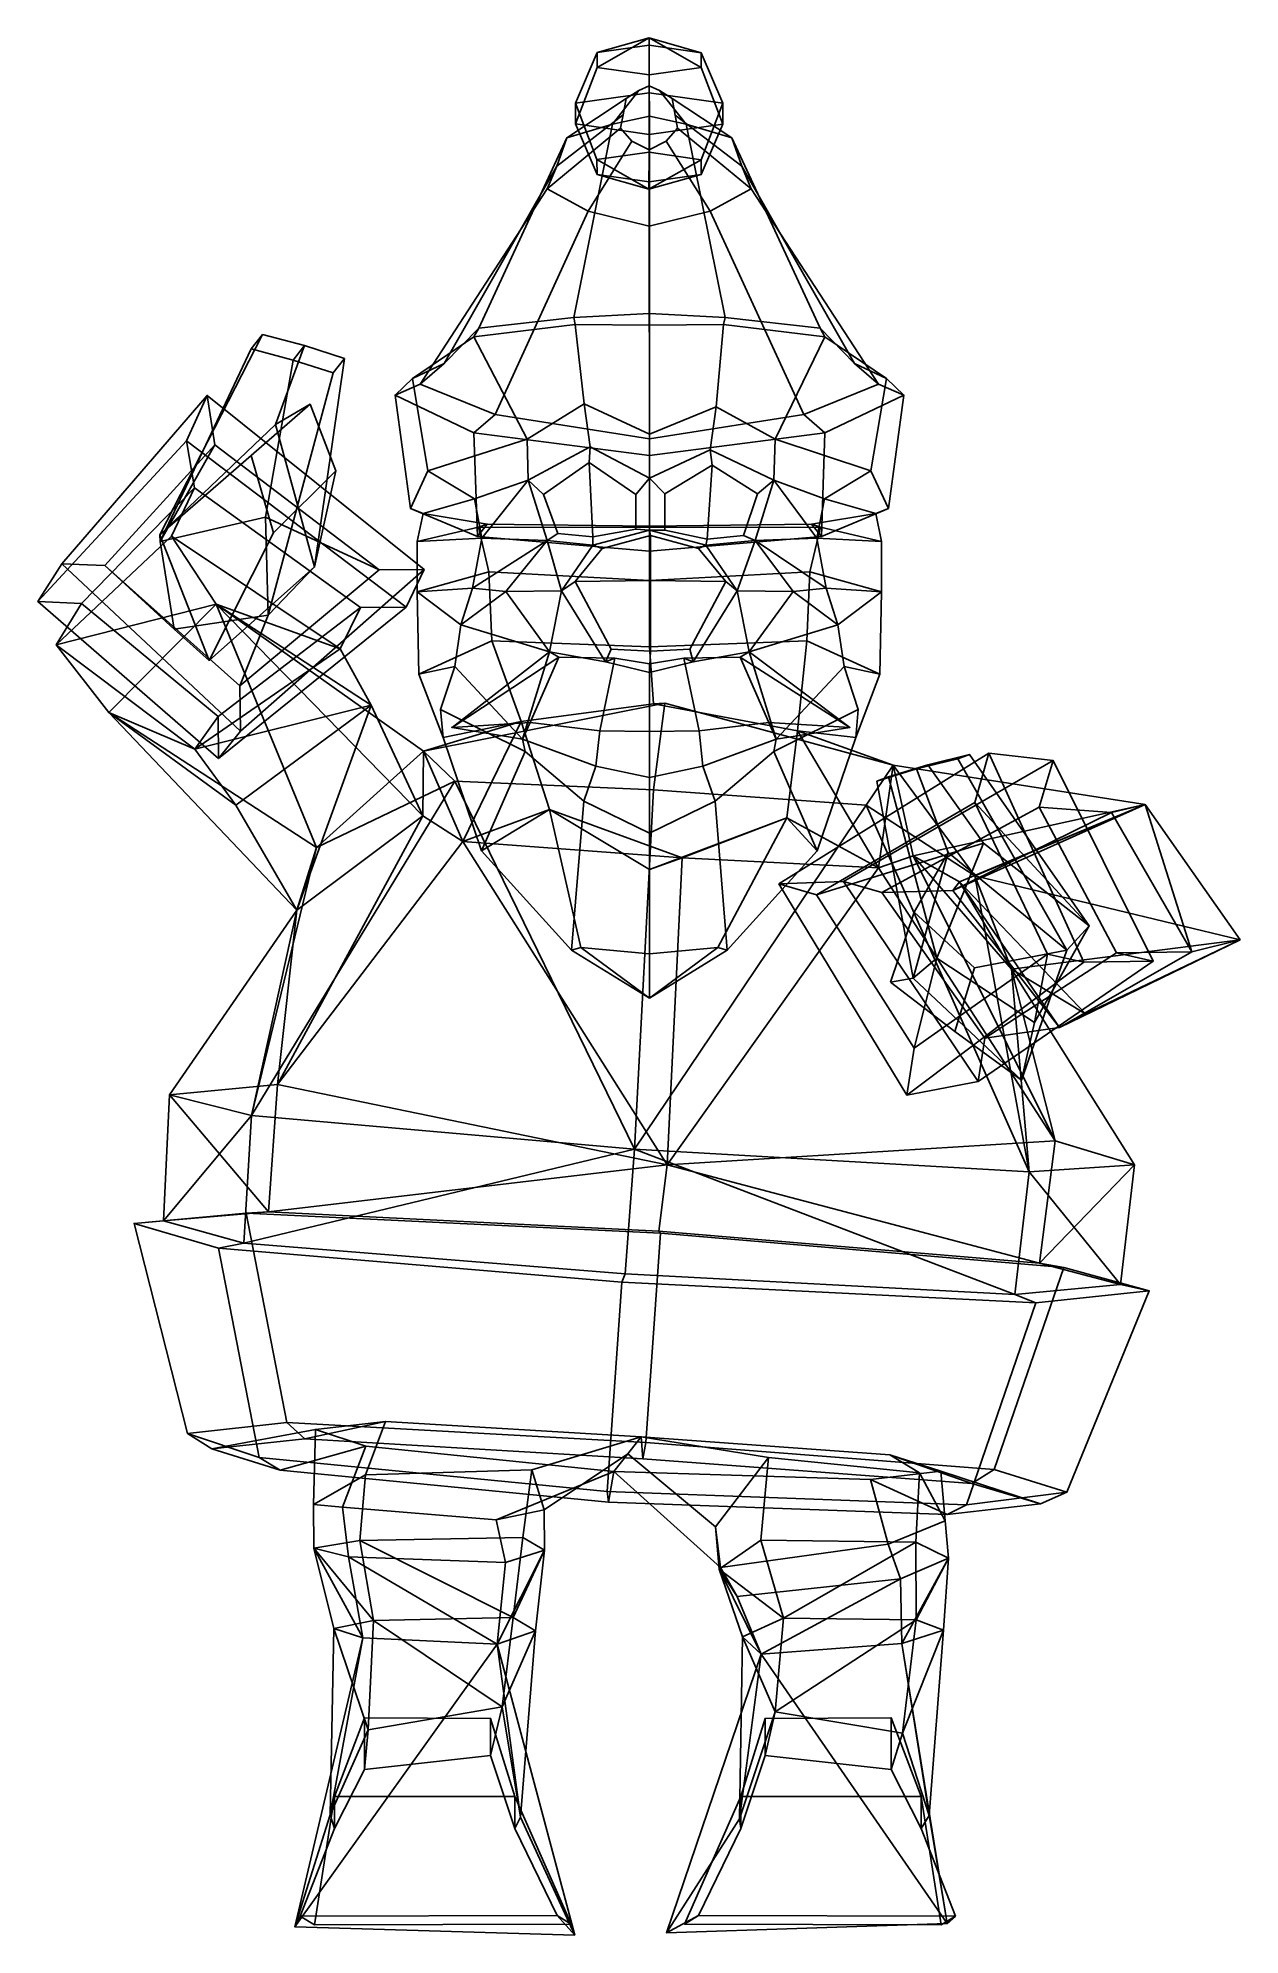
# Model space of a CAD drawing. Extents: x -156 to 158, y -156 to 341.
import ezdxf

# ---------------------------------------------------------------- set-up
doc = ezdxf.new("R2010")
doc.units = 0

msp = doc.modelspace()

# ---------------------------------------------------------------- linework, layer by layer
for p in [(-47.860676, 160.365143, 96.495125), (56.145893, 160.365143, 96.495125)]:
    msp.add_point(p)
for points in [[(-9.918152, 336.949158, -22.037312), (3.689423, 338.858826, -29.255663), (3.663188, 326.463806, -38.97863), (-15.58085, 323.763123, -28.770412)], [(-9.915563, 333.085388, -7.617522), (3.702435, 340.792175, -13.282482), (-9.918152, 336.949158, -22.037312)], [(3.702435, 340.792175, -13.282482), (3.689423, 338.858826, -29.255663), (-9.918152, 336.949158, -22.037312)], [(3.694601, 331.131287, -0.416025), (3.702435, 340.792175, -13.282482), (-9.915563, 333.085388, -7.617522)], [(17.29962, 336.904724, -22.054108), (22.910883, 323.700287, -28.794165), (3.663188, 326.463806, -38.97863), (3.689423, 338.858826, -29.255663)], [(3.702435, 340.792175, -13.282482), (17.29962, 336.904724, -22.054108), (3.689423, 338.858826, -29.255663)], [(3.694601, 331.131287, -0.416025), (17.302208, 333.040955, -7.634317), (3.702435, 340.792175, -13.282482)], [(17.302208, 333.040955, -7.634317), (17.29962, 336.904724, -22.054108), (3.702435, 340.792175, -13.282482)], [(-15.577188, 318.29892, -8.377671), (-9.915563, 333.085388, -7.617522), (-9.918152, 336.949158, -22.037312), (-15.58085, 323.763123, -28.770412)], [(3.670511, 315.53537, 1.806764), (3.694601, 331.131287, -0.416025), (-9.915563, 333.085388, -7.617522), (-15.577188, 318.29892, -8.377671)], [(3.670511, 315.53537, 1.806764), (22.914545, 318.236053, -8.401423), (17.302208, 333.040955, -7.634317), (3.694601, 331.131287, -0.416025)], [(22.914545, 318.236053, -8.401423), (22.910883, 323.700287, -28.794165), (17.29962, 336.904724, -22.054108), (17.302208, 333.040955, -7.634317)], [(3.675752, 328.239136, -7.126527), (0.978139, 327.024872, -7.458448), (-5.893474, 318.266296, 51.219952), (3.736062, 320.358612, 53.964451)], [(3.675752, 328.239136, -7.126527), (3.736062, 320.358612, 53.964451), (13.359529, 318.252838, 51.214859), (6.368975, 327.016052, -7.461774)], [(-2.366118, 324.942139, -8.027981), (-3.123881, 320.642426, -9.20479), (-20.518356, 307.271637, 36.821705), (-17.829023, 314.677887, 46.516022)], [(0.978139, 327.024872, -7.458448), (-2.366118, 324.942139, -8.027981), (-17.829023, 314.677887, 46.516022), (-5.893474, 318.266296, 51.219952)], [(-9.968477, 308.958221, -29.53746), (-15.58085, 323.763123, -28.770412), (3.663188, 326.463806, -38.97863), (3.639098, 310.86792, -36.75581)], [(-15.577188, 318.29892, -8.377671), (-15.58085, 323.763123, -28.770412), (-9.968477, 308.958221, -29.53746), (-9.965888, 305.094452, -15.11767)], [(17.249292, 308.913788, -29.554255), (3.639098, 310.86792, -36.75581), (3.663188, 326.463806, -38.97863), (22.910883, 323.700287, -28.794165)], [(6.368975, 327.016052, -7.461774), (13.359529, 318.252838, 51.214859), (25.284679, 314.647736, 46.50462), (9.705709, 324.922424, -8.03543)], [(9.705709, 324.922424, -8.03543), (25.284679, 314.647736, 46.50462), (27.952595, 307.237701, 36.808887), (10.447973, 320.620239, -9.213164)], [(22.914545, 318.236053, -8.401423), (17.251883, 305.050018, -15.134465), (17.249292, 308.913788, -29.554255), (22.910883, 323.700287, -28.794165)], [(-40.909683, 264.803253, 82.086647), (-16.049379, 267.628021, 94.745087), (-5.893474, 318.266296, 51.219952), (-17.829023, 314.677887, 46.516022)], [(-3.123881, 320.642426, -9.20479), (-3.816791, 317.174194, -10.154003), (-22.979349, 301.297607, 29.001936), (-20.518356, 307.271637, 36.821705)], [(3.738884, 268.643951, 102.110413), (3.736062, 320.358612, 53.964451), (-5.893474, 318.266296, 51.219952), (-16.049379, 267.628021, 94.745087)], [(3.670511, 315.53537, 1.806764), (-15.577188, 318.29892, -8.377671), (-9.965888, 305.094452, -15.11767), (3.644277, 303.14035, -7.916173)], [(3.670511, 315.53537, 1.806764), (3.644277, 303.14035, -7.916173), (17.251883, 305.050018, -15.134465), (22.914545, 318.236053, -8.401423)], [(3.738884, 268.643951, 102.110413), (23.527143, 267.628021, 94.745087), (13.359529, 318.252838, 51.214859), (3.736062, 320.358612, 53.964451)], [(10.447973, 320.620239, -9.213164), (27.952595, 307.237701, 36.808887), (30.396318, 301.260284, 28.98782), (11.128384, 317.14978, -10.163225)], [(48.387459, 264.803253, 82.086647), (25.284679, 314.647736, 46.50462), (13.359529, 318.252838, 51.214859), (23.527143, 267.628021, 94.745087)], [(-49.950214, 255.59906, 55.375454), (-40.909683, 264.803253, 82.086647), (-17.829023, 314.677887, 46.516022), (-20.518356, 307.271637, 36.821705)], [(-3.816791, 317.174194, -10.154003), (-0.82196, 313.777924, -11.084126), (-12.27014, 295.4487, 21.354467), (-22.979349, 301.297607, 29.001936)], [(-0.82196, 313.777924, -11.084126), (3.645569, 311.485901, -11.712281), (3.694348, 291.502228, 16.200111), (-12.27014, 295.4487, 21.354467)], [(8.12133, 313.763336, -11.089643), (19.670214, 295.426331, 21.346022), (3.694348, 291.502228, 16.200111), (3.645569, 311.485901, -11.712281)], [(11.128384, 317.14978, -10.163225), (30.396318, 301.260284, 28.98782), (19.670214, 295.426331, 21.346022), (8.12133, 313.763336, -11.089643)], [(57.42799, 255.59906, 55.375454), (27.952595, 307.237701, 36.808887), (25.284679, 314.647736, 46.50462), (48.387459, 264.803253, 82.086647)], [(3.631256, 301.207001, -23.889297), (-9.968477, 308.958221, -29.53746), (3.639098, 310.86792, -36.75581)], [(-9.965888, 305.094452, -15.11767), (-9.968477, 308.958221, -29.53746), (3.631256, 301.207001, -23.889297)], [(3.631256, 301.207001, -23.889297), (3.639098, 310.86792, -36.75581), (17.249292, 308.913788, -29.554255)], [(17.251883, 305.050018, -15.134465), (3.631256, 301.207001, -23.889297), (17.249292, 308.913788, -29.554255)], [(-56.220154, 250.177185, 32.811611), (-49.950214, 255.59906, 55.375454), (-20.518356, 307.271637, 36.821705), (-22.979349, 301.297607, 29.001936)], [(3.644277, 303.14035, -7.916173), (-9.965888, 305.094452, -15.11767), (3.631256, 301.207001, -23.889297)], [(3.644277, 303.14035, -7.916173), (3.631256, 301.207001, -23.889297), (17.251883, 305.050018, -15.134465)], [(63.697929, 250.177185, 32.811611), (30.396318, 301.260284, 28.98782), (27.952595, 307.237701, 36.808887), (57.42799, 255.59906, 55.375454)], [(-36.63224, 242.208405, 12.722825), (-56.220154, 250.177185, 32.811611), (-22.979349, 301.297607, 29.001936), (-12.27014, 295.4487, 21.354467)], [(44.110008, 242.208405, 12.722826), (19.670214, 295.426331, 21.346022), (30.396318, 301.260284, 28.98782), (63.697929, 250.177185, 32.811611)], [(3.738884, 235.910461, -5.742792), (-36.63224, 242.208405, 12.722825), (-12.27014, 295.4487, 21.354467), (3.694348, 291.502228, 16.200111)], [(3.738884, 235.910461, -5.742792), (3.694348, 291.502228, 16.200111), (19.670214, 295.426331, 21.346022), (44.110008, 242.208405, 12.722826)], [(3.738884, 265.653229, 105.996429), (3.738884, 268.643951, 102.110413), (-16.049379, 267.628021, 94.745087), (-15.660714, 265.833313, 99.837967)], [(3.738884, 265.653229, 105.996429), (23.138479, 265.833313, 99.837967), (23.527143, 267.628021, 94.745087), (3.738884, 268.643951, 102.110413)], [(-97.430176, 263.170166, 226.661865), (-100.389748, 259.426697, 214.633148), (-124.225304, 209.019623, 195.153961), (-124.323753, 210.736938, 232.827728)], [(-86.45665, 260.331757, 225.759033), (-97.430176, 263.170166, 226.661865), (-124.323753, 210.736938, 232.827728), (-94.074669, 239.668213, 233.646103)], [(-86.45665, 260.331757, 225.759033), (-89.450729, 256.470093, 213.755981), (-100.389748, 259.426697, 214.633148), (-97.430176, 263.170166, 226.661865)], [(-42.152035, 262.561523, 86.926041), (-40.909683, 264.803253, 82.086647), (-49.950214, 255.59906, 55.375454), (-58.248894, 251.690308, 57.15406)], [(-15.660714, 265.833313, 99.837967), (-16.049379, 267.628021, 94.745087), (-40.909683, 264.803253, 82.086647), (-42.152035, 262.561523, 86.926041)], [(-13.303888, 245.036011, 105.993355), (-15.660714, 265.833313, 99.837967), (-42.152035, 262.561523, 86.926041), (-28.244623, 235.798859, 95.688095)], [(3.738883, 237.132874, 110.968666), (3.738884, 265.653229, 105.996429), (-15.660714, 265.833313, 99.837967), (-13.303888, 245.036011, 105.993355)], [(3.738883, 237.132874, 110.968666), (21.185379, 244.241577, 106.137733), (23.138479, 265.833313, 99.837967), (3.738884, 265.653229, 105.996429)], [(21.185379, 244.241577, 106.137733), (36.594429, 235.798859, 95.688103), (49.62981, 262.561523, 86.926041), (23.138479, 265.833313, 99.837967)], [(23.138479, 265.833313, 99.837967), (49.62981, 262.561523, 86.926041), (48.387459, 264.803253, 82.086647), (23.527143, 267.628021, 94.745087)], [(49.62981, 262.561523, 86.926041), (65.726662, 251.690308, 57.15406), (57.42799, 255.59906, 55.375454), (48.387459, 264.803253, 82.086647)], [(-89.450729, 256.470093, 213.755981), (-96.648521, 215.355011, 188.320618), (-124.225304, 209.019623, 195.153961), (-100.389748, 259.426697, 214.633148)], [(-76.032814, 256.91507, 225.201706), (-86.45665, 260.331757, 225.759033), (-94.074669, 239.668213, 233.646103), (-83.857674, 202.34845, 228.584595)], [(-76.032814, 256.91507, 225.201706), (-79.004234, 253.14978, 213.140091), (-89.450729, 256.470093, 213.755981), (-86.45665, 260.331757, 225.759033)], [(-28.244623, 235.798859, 95.688095), (-42.152035, 262.561523, 86.926041), (-58.248894, 251.690308, 57.15406), (-54.201832, 227.540619, 77.814453)], [(36.594429, 235.798859, 95.688103), (61.679604, 227.540619, 77.814453), (65.726662, 251.690308, 57.15406), (49.62981, 262.561523, 86.926041)], [(-79.004234, 253.14978, 213.140091), (-95.990616, 189.74884, 197.047379), (-96.648521, 215.355011, 188.320618), (-89.450729, 256.470093, 213.755981)], [(-76.032814, 256.91507, 225.201706), (-83.857674, 202.34845, 228.584595), (-95.990616, 189.74884, 197.047379), (-79.004234, 253.14978, 213.140091)], [(-58.248894, 251.690308, 57.15406), (-49.950214, 255.59906, 55.375454), (-56.220154, 250.177185, 32.811611), (-62.774582, 247.304596, 31.64838)], [(65.726662, 251.690308, 57.15406), (70.252357, 247.304596, 31.64838), (63.697929, 250.177185, 32.811611), (57.42799, 255.59906, 55.375454)], [(-54.201832, 227.540619, 77.814453), (-58.248894, 251.690308, 57.15406), (-62.774582, 247.304596, 31.64838), (-58.775249, 217.683228, 41.266933)], [(-62.774582, 247.304596, 31.64838), (-56.220154, 250.177185, 32.811611), (-36.63224, 242.208405, 12.722825), (-42.160957, 237.459106, 9.714837)], [(70.252357, 247.304596, 31.64838), (49.638729, 237.459106, 9.714837), (44.110008, 242.208405, 12.722826), (63.697929, 250.177185, 32.811611)], [(61.679604, 227.540619, 77.814453), (66.253021, 217.683228, 41.266933), (70.252357, 247.304596, 31.64838), (65.726662, 251.690308, 57.15406)], [(-149.980331, 203.143616, 208.46875), (-111.970436, 247.234131, 186.659943), (-117.314079, 235.364075, 156.994949), (-156.202332, 193.289307, 177.465607)], [(-149.980331, 203.143616, 208.46875), (-138.749786, 202.694916, 206.618896), (-109.919022, 234.324402, 190.457535), (-111.970436, 247.234131, 186.659943)], [(-85.032875, 244.922607, 287.419769), (-94.074669, 239.668213, 233.646103), (-124.323753, 210.736938, 232.827728), (-100.408195, 231.511963, 294.205505)], [(-59.869556, 191.830261, 160.827591), (-117.314079, 235.364075, 156.994949), (-111.970436, 247.234131, 186.659943), (-55.196182, 201.708008, 192.098206)], [(-55.196182, 201.708008, 192.098206), (-111.970436, 247.234131, 186.659943), (-109.919022, 234.324402, 190.457535), (-66.943611, 201.607361, 194.216965)], [(-78.307236, 227.531372, 292.567261), (-85.032875, 244.922607, 287.419769), (-100.408195, 231.511963, 294.205505), (-94.630775, 211.284607, 288.458282)], [(-78.307236, 227.531372, 292.567261), (-83.857674, 202.34845, 228.584595), (-94.074669, 239.668213, 233.646103), (-85.032875, 244.922607, 287.419769)], [(-58.775249, 217.683228, 41.266933), (-62.774582, 247.304596, 31.64838), (-42.160957, 237.459106, 9.714837), (-41.265633, 210.312958, 16.025953)], [(-13.303888, 245.036011, 105.993355), (-28.244623, 235.798859, 95.688095), (-27.951914, 225.057556, 94.877663), (-11.735197, 233.792145, 106.658783)], [(3.738883, 237.132874, 110.968666), (-13.303888, 245.036011, 105.993355), (-11.735197, 233.792145, 106.658783), (3.738883, 225.558319, 108.95771)], [(3.738883, 237.132874, 110.968666), (3.738883, 225.558319, 108.95771), (19.616686, 232.987305, 106.68766), (21.185379, 244.241577, 106.137733)], [(21.185379, 244.241577, 106.137733), (19.616686, 232.987305, 106.68766), (36.301716, 225.057556, 94.877663), (36.594429, 235.798859, 95.688103)], [(66.253021, 217.683228, 41.266933), (48.743401, 210.312927, 16.025953), (49.638729, 237.459106, 9.714837), (70.252357, 247.304596, 31.64838)], [(-42.160957, 237.459106, 9.714837), (-36.63224, 242.208405, 12.722825), (3.738884, 235.910461, -5.742792), (3.738884, 231.539124, -9.574923)], [(49.638729, 237.459106, 9.714837), (3.738884, 231.539124, -9.574923), (3.738884, 235.910461, -5.742792), (44.110008, 242.208405, 12.722826)], [(-156.202332, 193.289307, 177.465607), (-117.314079, 235.364075, 156.994949), (-115.276253, 223.04126, 160.605728), (-144.801102, 192.795074, 175.600143)], [(-120.600906, 186.089844, 202.326111), (-124.225304, 209.019623, 195.153961), (-109.919022, 234.324402, 190.457535), (-138.749786, 202.694916, 206.618896)], [(-96.648521, 215.355011, 188.320618), (-66.943611, 201.607361, 194.216965), (-109.919022, 234.324402, 190.457535), (-124.225304, 209.019623, 195.153961)], [(-59.869556, 191.830261, 160.827591), (-71.821732, 191.689758, 162.99559), (-115.276253, 223.04126, 160.605728), (-117.314079, 235.364075, 156.994949)], [(-42.036293, 220.184937, 78.357887), (-27.951914, 225.057556, 94.877663), (-28.244623, 235.798859, 95.688095), (-54.201832, 227.540619, 77.814453)], [(-41.265633, 210.312958, 16.025953), (-42.160957, 237.459106, 9.714837), (3.738884, 231.539124, -9.574923), (3.738884, 206.496765, -3.372415)], [(-11.994045, 229.697693, 104.469688), (-11.735197, 233.792145, 106.658783), (-27.951914, 225.057556, 94.877663), (-23.931177, 221.328979, 94.654114)], [(-11.994045, 229.697693, 104.469688), (0.153829, 221.325775, 106.095718), (3.738883, 225.558319, 108.95771), (-11.735197, 233.792145, 106.658783)], [(48.743401, 210.312927, 16.025953), (3.738884, 206.496765, -3.372415), (3.738884, 231.539124, -9.574923), (49.638729, 237.459106, 9.714837)], [(49.514057, 220.184937, 78.357887), (61.679604, 227.540619, 77.814453), (36.594429, 235.798859, 95.688103), (36.301716, 225.057556, 94.877663)], [(-94.630775, 211.284607, 288.458282), (-100.408195, 231.511963, 294.205505), (-124.323753, 210.736938, 232.827728), (-111.408875, 177.90448, 241.470779)], [(-11.094688, 210.204559, 102.64016), (-11.994045, 229.697693, 104.469688), (-23.931177, 221.328979, 94.654114), (-20.184175, 211.139099, 97.547935)], [(0.153829, 221.325775, 106.095718), (-11.994045, 229.697693, 104.469688), (-11.094688, 210.204559, 102.64016), (0.153829, 212.208496, 106.939919)], [(20.123558, 229.002502, 104.268639), (19.616686, 232.987305, 106.68766), (3.738883, 225.558319, 108.95771), (7.777076, 221.445038, 106.276031)], [(7.777076, 221.445038, 106.276031), (7.777076, 211.94043, 107.318275), (18.806543, 209.592163, 102.009949), (20.123558, 229.002502, 104.268639)], [(18.806543, 209.592163, 102.009949), (28.368868, 210.588196, 95.723228), (32.042904, 221.448425, 92.15062), (20.123558, 229.002502, 104.268639)], [(20.123558, 229.002502, 104.268639), (32.042904, 221.448425, 92.15062), (36.301716, 225.057556, 94.877663), (19.616686, 232.987305, 106.68766)], [(-78.307236, 227.531372, 292.567261), (-94.630775, 211.284607, 288.458282), (-111.408875, 177.90448, 241.470779), (-83.857674, 202.34845, 228.584595)], [(-54.201832, 227.540619, 77.814453), (-58.775249, 217.683228, 41.266933), (-55.469707, 216.348694, 41.578911), (-42.036293, 220.184937, 78.357887)], [(-40.063538, 209.859009, 78.655991), (-27.951914, 225.057556, 94.877663), (-42.036293, 220.184937, 78.357887)], [(-23.021646, 209.298401, 98.549278), (-27.951914, 225.057556, 94.877663), (-40.063538, 209.859009, 78.655991)], [(-20.184175, 211.139099, 97.547935), (-23.931177, 221.328979, 94.654114), (-27.951914, 225.057556, 94.877663), (-23.021646, 209.298401, 98.549278)], [(0.153829, 212.208496, 106.939919), (3.738883, 211.96109, 110.144325), (3.738883, 225.558319, 108.95771), (0.153829, 221.325775, 106.095718)], [(7.777076, 211.94043, 107.318275), (7.777076, 221.445038, 106.276031), (3.738883, 225.558319, 108.95771), (3.738883, 211.96109, 110.144325)], [(28.368868, 210.588196, 95.723228), (31.371452, 209.298401, 98.549278), (36.301716, 225.057556, 94.877663), (32.042904, 221.448425, 92.15062)], [(31.371452, 209.298401, 98.549278), (47.541306, 209.859009, 78.655991), (36.301716, 225.057556, 94.877663)], [(47.541306, 209.859009, 78.655991), (49.514057, 220.184937, 78.357887), (36.301716, 225.057556, 94.877663)], [(61.679604, 227.540619, 77.814453), (49.514057, 220.184937, 78.357887), (62.947479, 216.348694, 41.578911), (66.253021, 217.683228, 41.266933)], [(-144.801102, 192.795074, 175.600143), (-115.276253, 223.04126, 160.605728), (-121.262016, 210.434387, 127.251823), (-151.400574, 181.998413, 141.771622)], [(-121.262016, 210.434387, 127.251823), (-115.276253, 223.04126, 160.605728), (-71.821732, 191.689758, 162.99559), (-77.141724, 180.873718, 128.946075)], [(-42.036293, 220.184937, 78.357887), (-55.469707, 216.348694, 41.578911), (-56.974113, 209.042908, 42.462151), (-40.063538, 209.859009, 78.655991)], [(49.514057, 220.184937, 78.357887), (47.541306, 209.859009, 78.655991), (64.451881, 209.042908, 42.462151), (62.947479, 216.348694, 41.578911)], [(-95.990616, 189.74884, 197.047379), (-103.358955, 171.234131, 211.432922), (-66.943611, 201.607361, 194.216965), (-96.648521, 215.355011, 188.320618)], [(-58.775249, 217.683228, 41.266933), (-41.265633, 210.312958, 16.025953), (-38.679501, 213.574707, 15.364482), (-55.469707, 216.348694, 41.578911)], [(-56.974113, 209.042908, 42.462151), (-55.469707, 216.348694, 41.578911), (-38.679501, 213.574707, 15.364482), (-40.991863, 212.72229, 12.67251)], [(-41.265633, 210.312958, 16.025953), (3.738884, 206.496765, -3.372415), (3.738885, 213.033264, -1.753984), (-38.679501, 213.574707, 15.364482)], [(-40.991863, 212.72229, 12.67251), (-38.679501, 213.574707, 15.364482), (3.738885, 213.033264, -1.753984), (3.738886, 212.648071, -2.405132)], [(48.743401, 210.312927, 16.025953), (46.157276, 213.574707, 15.364482), (3.738885, 213.033264, -1.753984), (3.738884, 206.496765, -3.372415)], [(48.469631, 212.72229, 12.67251), (3.738886, 212.648071, -2.405132), (3.738885, 213.033264, -1.753984), (46.157276, 213.574707, 15.364482)], [(66.253021, 217.683228, 41.266933), (62.947479, 216.348694, 41.578911), (46.157276, 213.574707, 15.364482), (48.743401, 210.312927, 16.025953)], [(64.451881, 209.042908, 42.462151), (48.469631, 212.72229, 12.67251), (46.157276, 213.574707, 15.364482), (62.947479, 216.348694, 41.578911)], [(-151.400574, 181.998413, 141.771622), (-121.262016, 210.434387, 127.251823), (-109.601898, 192.601807, 78.229439)], [(-111.408875, 177.90448, 241.470779), (-124.323753, 210.736938, 232.827728), (-124.225304, 209.019623, 195.153961), (-120.600906, 186.089844, 202.326111)], [(-77.141724, 180.873718, 128.946075), (-109.601898, 192.601807, 78.229439), (-121.262016, 210.434387, 127.251823)], [(-56.995895, 195.848938, 44.641083), (-56.974113, 209.042908, 42.462151), (-40.991863, 212.72229, 12.67251), (-38.247086, 201.025208, 11.188781)], [(-40.063538, 209.859009, 78.655991), (-56.974113, 209.042908, 42.462151), (-56.995895, 195.848938, 44.641083), (-42.505306, 196.759888, 78.504814)], [(-42.505306, 196.759888, 78.504814), (-23.021646, 209.298401, 98.549278), (-40.063538, 209.859009, 78.655991)], [(-33.85133, 195.943115, 101.72583), (-23.021646, 209.298401, 98.549278), (-42.505306, 196.759888, 78.504814)], [(-38.247086, 201.025208, 11.188781), (-40.991863, 212.72229, 12.67251), (3.738886, 212.648071, -2.405132), (3.738891, 198.771912, -0.945824)], [(-33.85133, 195.943115, 101.72583), (-19.219572, 196.096497, 104.760262), (-23.021646, 209.298401, 98.549278)], [(-11.094688, 210.204559, 102.64016), (-20.184175, 211.139099, 97.547935), (-23.021646, 209.298401, 98.549278), (-11.061796, 208.017517, 104.835991)], [(-19.219572, 196.096497, 104.760262), (-11.061796, 208.017517, 104.835991), (-23.021646, 209.298401, 98.549278)], [(3.997266, 198.757813, 128.666168), (3.997266, 210.574738, 124.536148), (-8.625608, 207.140503, 121.01963), (-15.701937, 198.576141, 122.216965)], [(-11.094688, 210.204559, 102.64016), (-11.061796, 208.017517, 104.835991), (3.738883, 211.96109, 110.144325), (0.153829, 212.208496, 106.939919)], [(3.997266, 210.574738, 124.536148), (3.738883, 211.96109, 110.144325), (-11.061796, 208.017517, 104.835991), (-8.625608, 207.140503, 121.01963)], [(3.997266, 210.574738, 124.536148), (16.620138, 207.140503, 121.01963), (18.539562, 208.017517, 104.835991), (3.738883, 211.96109, 110.144325)], [(18.806543, 209.592163, 102.009949), (7.777076, 211.94043, 107.318275), (3.738883, 211.96109, 110.144325), (18.539562, 208.017517, 104.835991)], [(45.724857, 201.025208, 11.188781), (3.738891, 198.771912, -0.945824), (3.738886, 212.648071, -2.405132), (48.469631, 212.72229, 12.67251)], [(3.997266, 198.757813, 128.666168), (23.696466, 198.576141, 122.216965), (16.620138, 207.140503, 121.01963), (3.997266, 210.574738, 124.536148)], [(18.806543, 209.592163, 102.009949), (18.539562, 208.017517, 104.835991), (31.371452, 209.298401, 98.549278), (28.368868, 210.588196, 95.723228)], [(26.69734, 196.096497, 104.760262), (31.371452, 209.298401, 98.549278), (18.539562, 208.017517, 104.835991)], [(41.329102, 195.943115, 101.72583), (31.371452, 209.298401, 98.549278), (26.69734, 196.096497, 104.760262)], [(49.983082, 196.759888, 78.504814), (47.541306, 209.859009, 78.655991), (31.371452, 209.298401, 98.549278)], [(41.329102, 195.943115, 101.72583), (49.983082, 196.759888, 78.504814), (31.371452, 209.298401, 98.549278)], [(64.473671, 195.848938, 44.641083), (45.724857, 201.025208, 11.188781), (48.469631, 212.72229, 12.67251), (64.451881, 209.042908, 42.462151)], [(47.541306, 209.859009, 78.655991), (49.983082, 196.759888, 78.504814), (64.473671, 195.848938, 44.641083), (64.451881, 209.042908, 42.462151)], [(-15.701937, 198.576141, 122.216965), (-8.625608, 207.140503, 121.01963), (-11.061796, 208.017517, 104.835991), (-19.219572, 196.096497, 104.760262)], [(23.696466, 198.576141, 122.216965), (26.69734, 196.096497, 104.760262), (18.539562, 208.017517, 104.835991), (16.620138, 207.140503, 121.01963)], [(-108.975006, 152.19751, 182.325531), (-103.226379, 159.343231, 215.242813), (-149.980331, 203.143616, 208.46875), (-156.202332, 193.289307, 177.465607)], [(-103.226379, 159.343231, 215.242813), (-103.358955, 171.234131, 211.432922), (-138.749786, 202.694916, 206.618896), (-149.980331, 203.143616, 208.46875)], [(-95.990616, 189.74884, 197.047379), (-120.600906, 186.089844, 202.326111), (-138.749786, 202.694916, 206.618896), (-103.358955, 171.234131, 211.432922)], [(-83.857674, 202.34845, 228.584595), (-111.408875, 177.90448, 241.470779), (-120.600906, 186.089844, 202.326111), (-95.990616, 189.74884, 197.047379)], [(-108.975006, 152.19751, 182.325531), (-59.869556, 191.830261, 160.827591), (-55.196182, 201.708008, 192.098206), (-103.226379, 159.343231, 215.242813)], [(-103.226379, 159.343231, 215.242813), (-55.196182, 201.708008, 192.098206), (-66.943611, 201.607361, 194.216965), (-103.358955, 171.234131, 211.432922)], [(-56.55954, 174.294678, 46.003769), (-56.995895, 195.848938, 44.641083), (-38.247086, 201.025208, 11.188781), (-37.454369, 183.037537, 14.099627)], [(-37.454369, 183.037537, 14.099627), (-38.247086, 201.025208, 11.188781), (3.738891, 198.771912, -0.945824), (3.73889, 181.411835, 3.485335)], [(3.997266, 180.306702, 122.611298), (3.997266, 198.757813, 128.666168), (-15.701937, 198.576141, 122.216965), (-6.277609, 180.828156, 117.381271)], [(44.93214, 183.037537, 14.099627), (3.73889, 181.411835, 3.485335), (3.738891, 198.771912, -0.945824), (45.724857, 201.025208, 11.188781)], [(3.997266, 180.306702, 122.611298), (14.272141, 180.828156, 117.381271), (23.696466, 198.576141, 122.216965), (3.997266, 198.757813, 128.666168)], [(64.037315, 174.294678, 46.003769), (44.93214, 183.037537, 14.099627), (45.724857, 201.025208, 11.188781), (64.473671, 195.848938, 44.641083)], [(-42.505306, 196.759888, 78.504814), (-56.995895, 195.848938, 44.641083), (-45.571381, 187.236511, 77.948036)], [(-47.177124, 176.30658, 78.12674), (-45.571381, 187.236511, 77.948036), (-56.995895, 195.848938, 44.641083), (-56.55954, 174.294678, 46.003769)], [(-45.571381, 187.236511, 77.948036), (-33.85133, 195.943115, 101.72583), (-42.505306, 196.759888, 78.504814)], [(-22.354712, 180.129791, 98.608398), (-33.85133, 195.943115, 101.72583), (-45.571381, 187.236511, 77.948036)], [(-22.354712, 180.129791, 98.608398), (-19.219572, 196.096497, 104.760262), (-33.85133, 195.943115, 101.72583)], [(-7.727577, 177.509399, 104.511536), (-19.219572, 196.096497, 104.760262), (-22.354712, 180.129791, 98.608398)], [(-6.277609, 180.828156, 117.381271), (-15.701937, 198.576141, 122.216965), (-19.219572, 196.096497, 104.760262), (-7.727577, 177.509399, 104.511536)], [(14.272141, 180.828156, 117.381271), (15.205344, 177.509399, 104.511536), (26.69734, 196.096497, 104.760262), (23.696466, 198.576141, 122.216965)], [(15.205344, 177.509399, 104.511536), (29.832479, 180.129791, 98.608398), (26.69734, 196.096497, 104.760262)], [(29.832479, 180.129791, 98.608398), (41.329102, 195.943115, 101.72583), (26.69734, 196.096497, 104.760262)], [(29.832479, 180.129791, 98.608398), (53.049156, 187.236511, 77.948036), (41.329102, 195.943115, 101.72583)], [(53.049156, 187.236511, 77.948036), (49.983082, 196.759888, 78.504814), (41.329102, 195.943115, 101.72583)], [(49.983082, 196.759888, 78.504814), (53.049156, 187.236511, 77.948036), (64.473671, 195.848938, 44.641083)], [(54.6549, 176.30658, 78.12674), (64.037315, 174.294678, 46.003769), (64.473671, 195.848938, 44.641083), (53.049156, 187.236511, 77.948036)], [(-108.975006, 152.19751, 182.325531), (-156.202332, 193.289307, 177.465607), (-144.801102, 192.795074, 175.600143), (-109.083427, 163.206238, 178.795761)], [(-115.161644, 154.682343, 144.141953), (-109.083427, 163.206238, 178.795761), (-144.801102, 192.795074, 175.600143), (-151.400574, 181.998413, 141.771622)], [(-151.400574, 181.998413, 141.771622), (-109.601898, 192.601807, 78.229439), (-137.677917, 164.262421, 89.126091)], [(-83.329132, 128.900238, -21.521557), (-137.677917, 164.262421, 89.126091), (-109.601898, 192.601807, 78.229439)], [(-77.141724, 180.873718, 128.946075), (-71.821732, 191.689758, 162.99559), (-109.083427, 163.206238, 178.795761), (-115.161644, 154.682343, 144.141953)], [(-55.53323, 137.250427, 42.29126), (-55.375324, 154.099548, -1.319043), (-109.601898, 192.601807, 78.229439)], [(-55.53323, 137.250427, 42.29126), (-109.601898, 192.601807, 78.229439), (-69.077339, 166.184662, 89.598122)], [(-83.329132, 128.900238, -21.521557), (-109.601898, 192.601807, 78.229439), (-55.375324, 154.099548, -1.319043)], [(-77.141724, 180.873718, 128.946075), (-69.077339, 166.184662, 89.598122), (-109.601898, 192.601807, 78.229439)], [(-108.975006, 152.19751, 182.325531), (-109.083427, 163.206238, 178.795761), (-71.821732, 191.689758, 162.99559), (-59.869556, 191.830261, 160.827591)], [(-47.177124, 176.30658, 78.12674), (-29.462721, 157.303833, 104.917747), (-22.354712, 180.129791, 98.608398), (-45.571381, 187.236511, 77.948036)], [(54.6549, 176.30658, 78.12674), (53.049156, 187.236511, 77.948036), (29.832479, 180.129791, 98.608398), (36.940487, 157.303833, 104.917747)], [(-115.161644, 154.682343, 144.141953), (-151.400574, 181.998413, 141.771622), (-137.677917, 164.262421, 89.126091)], [(-115.161644, 154.682343, 144.141953), (-69.077339, 166.184662, 89.598122), (-77.141724, 180.873718, 128.946075)], [(-50.230999, 157.683044, 50.112881), (-56.55954, 174.294678, 46.003769), (-37.454369, 183.037537, 14.099627), (-29.817278, 161.8638, 31.959217)], [(-19.988522, 178.709167, 112.608627), (-22.354712, 180.129791, 98.608398), (-47.860676, 160.365143, 96.495125)], [(-47.860676, 160.365143, 96.495125), (-22.354712, 180.129791, 98.608398), (-29.462721, 157.303833, 104.917747)], [(-29.817278, 161.8638, 31.959217), (-37.454369, 183.037537, 14.099627), (3.73889, 181.411835, 3.485335), (4.824967, 166.551025, 8.319009)], [(-19.988522, 178.709167, 112.608627), (-5.291151, 178.446899, 112.725739), (-7.727577, 177.509399, 104.511536), (-22.354712, 180.129791, 98.608398)], [(3.997266, 180.306702, 122.611298), (-6.277609, 180.828156, 117.381271), (-7.727577, 177.509399, 104.511536), (3.738883, 174.722046, 110.43103)], [(3.997266, 180.306702, 122.611298), (3.738883, 174.722046, 110.43103), (15.205344, 177.509399, 104.511536), (14.272141, 180.828156, 117.381271)], [(42.52018, 159.473236, 31.00807), (4.824967, 166.551025, 8.319009), (3.73889, 181.411835, 3.485335), (44.93214, 183.037537, 14.099627)], [(27.46629, 178.709167, 112.608627), (29.832479, 180.129791, 98.608398), (15.205344, 177.509399, 104.511536), (12.768919, 178.446899, 112.725739)], [(27.46629, 178.709167, 112.608627), (56.145893, 160.365143, 96.495125), (29.832479, 180.129791, 98.608398)], [(56.145893, 160.365143, 96.495125), (36.940487, 157.303833, 104.917747), (29.832479, 180.129791, 98.608398)], [(57.708771, 157.683044, 50.112881), (42.52018, 159.473236, 31.00807), (44.93214, 183.037537, 14.099627), (64.037315, 174.294678, 46.003769)], [(-50.230999, 157.683044, 50.112881), (-50.900349, 165.048523, 81.29702), (-47.177124, 176.30658, 78.12674), (-56.55954, 174.294678, 46.003769)], [(-47.177124, 176.30658, 78.12674), (-50.900349, 165.048523, 81.29702), (-28.779551, 154.082092, 95.906563), (-29.462721, 157.303833, 104.917747)], [(-27.465723, 161.660431, 115.00264), (-19.988522, 178.709167, 112.608627), (-47.860676, 160.365143, 96.495125)], [(-5.291151, 178.446899, 112.725739), (-19.988522, 178.709167, 112.608627), (-27.465723, 161.660431, 115.00264), (-9.252104, 159.469116, 123.670204)], [(-9.252104, 159.469116, 123.670204), (3.738883, 159.265625, 124.353912), (3.738883, 177.032837, 115.474304), (-5.291151, 178.446899, 112.725739)], [(3.738883, 177.032837, 115.474304), (3.738883, 174.722046, 110.43103), (-7.727577, 177.509399, 104.511536), (-5.291151, 178.446899, 112.725739)], [(16.72987, 159.469116, 123.670204), (12.768919, 178.446899, 112.725739), (3.738883, 177.032837, 115.474304), (3.738883, 159.265625, 124.353912)], [(3.738883, 177.032837, 115.474304), (12.768919, 178.446899, 112.725739), (15.205344, 177.509399, 104.511536), (3.738883, 174.722046, 110.43103)], [(12.768919, 178.446899, 112.725739), (16.72987, 159.469116, 123.670204), (34.943493, 161.660431, 115.00264), (27.46629, 178.709167, 112.608627)], [(34.943493, 161.660431, 115.00264), (56.145893, 160.365143, 96.495125), (27.46629, 178.709167, 112.608627)], [(54.6549, 176.30658, 78.12674), (36.940487, 157.303833, 104.917747), (36.257317, 154.082092, 95.906563), (58.378128, 165.048523, 81.29702)], [(57.708771, 157.683044, 50.112881), (64.037315, 174.294678, 46.003769), (54.6549, 176.30658, 78.12674), (58.378128, 165.048523, 81.29702)], [(-88.484245, 112.525482, 20.066135), (-137.677917, 164.262421, 89.126091), (-83.329132, 128.900238, -21.521557)], [(-104.419289, 139.98233, 99.502686), (-137.677917, 164.262421, 89.126091), (-88.484245, 112.525482, 20.066135)], [(-115.161644, 154.682343, 144.141953), (-137.677917, 164.262421, 89.126091), (-104.419289, 139.98233, 99.502686)], [(-115.161644, 154.682343, 144.141953), (-104.419289, 139.98233, 99.502686), (-69.077339, 166.184662, 89.598122)], [(-104.419289, 139.98233, 99.502686), (-88.484245, 112.525482, 20.066135), (-69.077339, 166.184662, 89.598122)], [(-88.484245, 112.525482, 20.066135), (-55.53323, 137.250427, 42.29126), (-69.077339, 166.184662, 89.598122)], [(7.759635, 166.697144, 4.504097), (4.799274, 143.980835, -46.474293), (-47.192928, 146.307434, -35.219997), (-55.375324, 154.099548, -1.319043)], [(7.759635, 166.697144, 4.504097), (-55.375324, 154.099548, -1.319043), (-29.817278, 161.8638, 31.959217), (4.824967, 166.551025, 8.319009)], [(-28.779551, 154.082092, 95.906563), (-50.900349, 165.048523, 81.29702), (-50.230999, 157.683044, 50.112881), (-40.152935, 128.035583, 66.107307)], [(7.759635, 166.697144, 4.504097), (67.511238, 150.484741, -3.236143), (60.481342, 139.994263, -38.338936), (4.799274, 143.980835, -46.474293)], [(4.824967, 166.551025, 8.319009), (42.52018, 159.473236, 31.00807), (67.511238, 150.484741, -3.236143), (7.759635, 166.697144, 4.504097)], [(36.257317, 154.082092, 95.906563), (47.630699, 128.035583, 66.107307), (57.708771, 157.683044, 50.112881), (58.378128, 165.048523, 81.29702)], [(-55.375324, 154.099548, -1.319043), (-45.080486, 130.50238, 60.791687), (-29.817278, 161.8638, 31.959217)], [(-40.152935, 128.035583, 66.107307), (-50.230999, 157.683044, 50.112881), (-29.817278, 161.8638, 31.959217), (-22.425804, 138.871094, 60.532127)], [(-29.462721, 157.303833, 104.917747), (-27.465723, 161.660431, 115.00264), (-47.860676, 160.365143, 96.495125)], [(-45.080486, 130.50238, 60.791687), (-22.425804, 138.871094, 60.532127), (-29.817278, 161.8638, 31.959217)], [(-9.252104, 159.469116, 123.670204), (-27.465723, 161.660431, 115.00264), (-29.462721, 157.303833, 104.917747), (-10.253731, 150.170074, 113.76458)], [(3.738883, 159.265625, 124.353912), (-9.252104, 159.469116, 123.670204), (-10.253731, 150.170074, 113.76458), (3.738883, 147.203278, 119.235947)], [(3.738883, 159.265625, 124.353912), (3.738883, 147.203278, 119.235947), (17.731497, 150.170074, 113.76458), (16.72987, 159.469116, 123.670204)], [(16.72987, 159.469116, 123.670204), (17.731497, 150.170074, 113.76458), (36.940487, 157.303833, 104.917747), (34.943493, 161.660431, 115.00264)], [(36.940487, 157.303833, 104.917747), (56.145893, 160.365143, 96.495125), (34.943493, 161.660431, 115.00264)], [(47.630699, 128.035583, 66.107307), (39.655216, 136.647369, 59.296722), (42.52018, 159.473236, 31.00807), (57.708771, 157.683044, 50.112881)], [(63.636318, 123.61557, 57.36021), (42.52018, 159.473236, 31.00807), (39.655216, 136.647369, 59.296722)], [(67.511238, 150.484741, -3.236143), (42.52018, 159.473236, 31.00807), (63.636318, 123.61557, 57.36021)], [(-83.329132, 128.900238, -21.521557), (-55.375324, 154.099548, -1.319043), (-47.192928, 146.307434, -35.219997)], [(-55.53323, 137.250427, 42.29126), (-45.080486, 130.50238, 60.791687), (-55.375324, 154.099548, -1.319043)], [(-16.621151, 102.034058, 97.859222), (-13.436026, 141.018555, 115.812431), (-28.779551, 154.082092, 95.906563), (-40.152935, 128.035583, 66.107307)], [(-13.436026, 141.018555, 115.812431), (-10.253731, 150.170074, 113.76458), (-29.462721, 157.303833, 104.917747), (-28.779551, 154.082092, 95.906563)], [(20.91379, 141.018555, 115.812431), (36.257317, 154.082092, 95.906563), (36.940487, 157.303833, 104.917747), (17.731497, 150.170074, 113.76458)], [(24.098917, 102.034058, 97.859222), (47.630699, 128.035583, 66.107307), (36.257317, 154.082092, 95.906563), (20.91379, 141.018555, 115.812431)], [(3.738883, 132.673096, 122.178642), (3.738883, 147.203278, 119.235947), (-10.253731, 150.170074, 113.76458), (-13.436026, 141.018555, 115.812431)], [(3.738883, 132.673096, 122.178642), (20.91379, 141.018555, 115.812431), (17.731497, 150.170074, 113.76458), (3.738883, 147.203278, 119.235947)], [(54.518253, 120.032288, 127.113052), (37.621723, 119.400024, 155.597595), (92.505592, 153.600037, 189.415253), (109.315735, 151.730743, 161.785767)], [(37.621723, 119.400024, 155.597595), (47.461605, 116.570496, 161.735336), (88.825592, 140.723877, 186.975357), (92.505592, 153.600037, 189.415253)], [(54.518253, 120.032288, 127.113052), (109.315735, 151.730743, 161.785767), (105.736206, 139.458435, 159.41507), (64.523842, 117.114044, 133.353745)], [(88.854271, 121.507263, -30.176376), (60.481342, 139.994263, -38.338936), (67.511238, 150.484741, -3.236143)], [(63.248238, 146.246918, 223.817856), (73.56617, 149.517578, 225.684311), (76.604965, 150.558716, 213.12915), (66.261093, 147.398621, 211.244675)], [(63.248238, 146.246918, 223.817856), (72.753372, 94.696472, 206.428375), (81.857635, 127.647949, 225.24556), (73.56617, 149.517578, 225.684311)], [(72.74147, 126.715729, 39.202114), (67.511238, 150.484741, -3.236143), (63.636318, 123.61557, 57.36021)], [(66.261093, 147.398621, 211.244675), (76.604965, 150.558716, 213.12915), (91.156242, 130.089661, 178.259628), (78.901031, 99.985443, 174.10817)], [(72.74147, 126.715729, 39.202114), (133.427673, 140.172729, 76.533195), (67.511238, 150.484741, -3.236143)], [(88.854271, 121.507263, -30.176376), (67.511238, 150.484741, -3.236143), (133.427673, 140.172729, 76.533195)], [(73.56617, 149.517578, 225.684311), (84.453239, 152.139404, 227.656006), (87.453789, 153.298584, 215.12146), (76.604965, 150.558716, 213.12915)], [(73.56617, 149.517578, 225.684311), (81.857635, 127.647949, 225.24556), (112.969437, 102.096268, 213.762253), (84.453239, 152.139404, 227.656006)], [(76.604965, 150.558716, 213.12915), (87.453789, 153.298584, 215.12146), (118.787613, 108.464813, 181.564163), (91.156242, 130.089661, 178.259628)], [(84.453239, 152.139404, 227.656006), (112.969437, 102.096268, 213.762253), (118.787613, 108.464813, 181.564163), (87.453789, 153.298584, 215.12146)], [(117.355873, 98.895004, 205.357971), (92.505592, 153.600037, 189.415253), (88.825592, 140.723877, 186.975357), (107.866264, 101.036407, 199.432587)], [(117.355873, 98.895004, 205.357971), (135.55513, 99.192261, 177.686432), (109.315735, 151.730743, 161.785767), (92.505592, 153.600037, 189.415253)], [(135.55513, 99.192261, 177.686432), (125.915421, 101.326141, 171.666916), (105.736206, 139.458435, 159.41507), (109.315735, 151.730743, 161.785767)], [(-100.33757, 58.80127, -63.15551), (-47.192928, 146.307434, -35.219997), (-0.120525, 49.9617, -101.565857)], [(-100.33757, 58.80127, -63.15551), (-83.329132, 128.900238, -21.521557), (-47.192928, 146.307434, -35.219997)], [(-0.120525, 49.9617, -101.565857), (-47.192928, 146.307434, -35.219997), (4.799274, 143.980835, -46.474293)], [(63.248238, 146.246918, 223.817856), (66.261093, 147.398621, 211.244675), (78.901031, 99.985443, 174.10817), (72.753372, 94.696472, 206.428375)], [(3.738883, 89.516891, 101.101158), (3.738883, 132.673096, 122.178642), (-13.436026, 141.018555, 115.812431), (-16.621151, 102.034058, 97.859222)], [(-0.120525, 49.9617, -101.565857), (4.799274, 143.980835, -46.474293), (60.481342, 139.994263, -38.338936)], [(103.080887, 44.065338, -71.347221), (-0.120525, 49.9617, -101.565857), (60.481342, 139.994263, -38.338936)], [(3.738883, 89.516891, 101.101158), (24.098917, 102.034058, 97.859222), (20.91379, 141.018555, 115.812431), (3.738883, 132.673096, 122.178642)], [(91.156242, 130.089661, 178.259628), (118.787613, 108.464813, 181.564163), (88.825592, 140.723877, 186.975357), (47.461605, 116.570496, 161.735336)], [(103.080887, 44.065338, -71.347221), (60.481342, 139.994263, -38.338936), (88.854271, 121.507263, -30.176376)], [(124.630753, 138.044495, 128.621521), (83.131615, 117.706787, 102.401268), (64.523842, 117.114044, 133.353745), (105.736206, 139.458435, 159.41507)], [(72.74147, 126.715729, 39.202114), (84.815735, 119.917053, 77.955132), (133.427673, 140.172729, 76.533195)], [(83.131615, 117.706787, 102.401268), (133.427673, 140.172729, 76.533195), (84.815735, 119.917053, 77.955132)], [(83.131615, 117.706787, 102.401268), (124.630753, 138.044495, 128.621521), (133.427673, 140.172729, 76.533195)], [(104.474228, 83.123871, 177.255447), (107.866264, 101.036407, 199.432587), (88.825592, 140.723877, 186.975357), (118.787613, 108.464813, 181.564163)], [(88.854271, 121.507263, -30.176376), (133.427673, 140.172729, 76.533195), (158.239304, 104.793091, 72.534912)], [(125.915421, 101.326141, 171.666916), (145.599518, 101.642075, 141.386139), (124.630753, 138.044495, 128.621521), (105.736206, 139.458435, 159.41507)], [(145.599518, 101.642075, 141.386139), (133.427673, 140.172729, 76.533195), (124.630753, 138.044495, 128.621521)], [(145.599518, 101.642075, 141.386139), (158.239304, 104.793091, 72.534912), (133.427673, 140.172729, 76.533195)], [(-93.52729, 66.919281, 90.93354), (-55.53323, 137.250427, 42.29126), (-88.484245, 112.525482, 20.066135)], [(-93.52729, 66.919281, 90.93354), (-45.080486, 130.50238, 60.791687), (-55.53323, 137.250427, 42.29126)], [(12.341279, 126.179016, 66.966362), (-22.425804, 138.871094, 60.532127), (-45.080486, 130.50238, 60.791687)], [(-16.621151, 102.034058, 97.859222), (-40.152935, 128.035583, 66.107307), (-22.425804, 138.871094, 60.532127), (-14.202206, 102.726334, 81.952538)], [(-14.202206, 102.726334, 81.952538), (-22.425804, 138.871094, 60.532127), (3.738883, 123.128876, 56.009388), (3.738883, 101.092194, 77.656464)], [(3.738883, 123.128876, 56.009388), (-22.425804, 138.871094, 60.532127), (12.341279, 126.179016, 66.966362)], [(21.679972, 102.726334, 81.952538), (3.738883, 101.092194, 77.656464), (3.738883, 123.128876, 56.009388), (39.655216, 136.647369, 59.296722)], [(3.738883, 123.128876, 56.009388), (12.341279, 126.179016, 66.966362), (39.655216, 136.647369, 59.296722)], [(12.341279, 126.179016, 66.966362), (63.636318, 123.61557, 57.36021), (39.655216, 136.647369, 59.296722)], [(24.098917, 102.034058, 97.859222), (21.679972, 102.726334, 81.952538), (39.655216, 136.647369, 59.296722), (47.630699, 128.035583, 66.107307)], [(8.398127, 45.89856, 116.752563), (-45.080486, 130.50238, 60.791687), (-93.52729, 66.919281, 90.93354)], [(8.398127, 45.89856, 116.752563), (12.341279, 126.179016, 66.966362), (-45.080486, 130.50238, 60.791687)], [(78.901031, 99.985443, 174.10817), (91.156242, 130.089661, 178.259628), (47.461605, 116.570496, 161.735336), (73.009583, 76.384644, 178.390518)], [(-100.33757, 58.80127, -63.15551), (-88.484245, 112.525482, 20.066135), (-83.329132, 128.900238, -21.521557)], [(8.398127, 45.89856, 116.752563), (63.636318, 123.61557, 57.36021), (12.341279, 126.179016, 66.966362)], [(109.891167, 52.18335, 82.741829), (72.74147, 126.715729, 39.202114), (63.636318, 123.61557, 57.36021)], [(66.819321, 93.720795, 275.149628), (72.980713, 111.96579, 276.977905), (81.857635, 127.647949, 225.24556), (72.753372, 94.696472, 206.428375)], [(109.891167, 52.18335, 82.741829), (98.487732, 97.041351, 6.860125), (72.74147, 126.715729, 39.202114)], [(98.487732, 97.041351, 6.860125), (84.815735, 119.917053, 77.955132), (72.74147, 126.715729, 39.202114)], [(72.980713, 111.96579, 276.977905), (88.798004, 97.462036, 278.2995), (112.969437, 102.096268, 213.762253), (81.857635, 127.647949, 225.24556)], [(8.398127, 45.89856, 116.752563), (109.891167, 52.18335, 82.741829), (63.636318, 123.61557, 57.36021)], [(89.699638, 67.649124, 148.619644), (71.093948, 64.117065, 177.062714), (37.621723, 119.400024, 155.597595), (54.518253, 120.032288, 127.113052)], [(71.093948, 64.117065, 177.062714), (73.009583, 76.384644, 178.390518), (47.461605, 116.570496, 161.735336), (37.621723, 119.400024, 155.597595)], [(89.699638, 67.649124, 148.619644), (54.518253, 120.032288, 127.113052), (64.523842, 117.114044, 133.353745), (91.461136, 79.009888, 149.841461)], [(111.052834, 81.797394, 119.528389), (83.131615, 117.706787, 102.401268), (84.815735, 119.917053, 77.955132)], [(117.849129, 85.415253, 73.533974), (84.815735, 119.917053, 77.955132), (98.487732, 97.041351, 6.860125)], [(111.052834, 81.797394, 119.528389), (84.815735, 119.917053, 77.955132), (117.849129, 85.415253, 73.533974)], [(103.080887, 44.065338, -71.347221), (88.854271, 121.507263, -30.176376), (98.487732, 97.041351, 6.860125)], [(98.487732, 97.041351, 6.860125), (88.854271, 121.507263, -30.176376), (158.239304, 104.793091, 72.534912)], [(83.131615, 117.706787, 102.401268), (111.052834, 81.797394, 119.528389), (91.461136, 79.009888, 149.841461), (64.523842, 117.114044, 133.353745)], [(-93.52729, 66.919281, 90.93354), (-88.484245, 112.525482, 20.066135), (-121.830551, 64.183044, 6.271434)], [(-121.830551, 64.183044, 6.271434), (-88.484245, 112.525482, 20.066135), (-100.33757, 58.80127, -63.15551)], [(66.819321, 93.720795, 275.149628), (83.605873, 80.727356, 265.316956), (88.798004, 97.462036, 278.2995), (72.980713, 111.96579, 276.977905)], [(117.849129, 85.415253, 73.533974), (98.487732, 97.041351, 6.860125), (158.239304, 104.793091, 72.534912)], [(101.113487, 68.050537, 209.313858), (104.474228, 83.123871, 177.255447), (118.787613, 108.464813, 181.564163), (112.969437, 102.096268, 213.762253)], [(111.052834, 81.797394, 119.528389), (117.849129, 85.415253, 73.533974), (158.239304, 104.793091, 72.534912)], [(111.052834, 81.797394, 119.528389), (158.239304, 104.793091, 72.534912), (145.599518, 101.642075, 141.386139)], [(3.738883, 89.516891, 101.101158), (-16.621151, 102.034058, 97.859222), (-14.202206, 102.726334, 81.952538)], [(3.738883, 89.516891, 101.101158), (-14.202206, 102.726334, 81.952538), (3.738883, 101.092194, 77.656464)], [(3.738883, 89.516891, 101.101158), (3.738883, 101.092194, 77.656464), (21.679972, 102.726334, 81.952538)], [(3.738883, 89.516891, 101.101158), (21.679972, 102.726334, 81.952538), (24.098917, 102.034058, 97.859222)], [(71.093948, 64.117065, 177.062714), (117.355873, 98.895004, 205.357971), (107.866264, 101.036407, 199.432587), (73.009583, 76.384644, 178.390518)], [(72.753372, 94.696472, 206.428375), (78.901031, 99.985443, 174.10817), (104.474228, 83.123871, 177.255447), (101.113487, 68.050537, 209.313858)], [(78.901031, 99.985443, 174.10817), (73.009583, 76.384644, 178.390518), (107.866264, 101.036407, 199.432587), (104.474228, 83.123871, 177.255447)], [(83.605873, 80.727356, 265.316956), (101.113487, 68.050537, 209.313858), (112.969437, 102.096268, 213.762253), (88.798004, 97.462036, 278.2995)], [(89.699638, 67.649124, 148.619644), (91.461136, 79.009888, 149.841461), (125.915421, 101.326141, 171.666916), (135.55513, 99.192261, 177.686432)], [(111.052834, 81.797394, 119.528389), (145.599518, 101.642075, 141.386139), (125.915421, 101.326141, 171.666916), (91.461136, 79.009888, 149.841461)], [(66.819321, 93.720795, 275.149628), (72.753372, 94.696472, 206.428375), (101.113487, 68.050537, 209.313858), (83.605873, 80.727356, 265.316956)], [(89.699638, 67.649124, 148.619644), (135.55513, 99.192261, 177.686432), (117.355873, 98.895004, 205.357971), (71.093948, 64.117065, 177.062714)], [(109.891167, 52.18335, 82.741829), (130.62352, 45.894897, -3.894953), (98.487732, 97.041351, 6.860125)], [(130.62352, 45.894897, -3.894953), (103.080887, 44.065338, -71.347221), (98.487732, 97.041351, 6.860125)], [(-95.940674, 33.569534, 78.966202), (-93.52729, 66.919281, 90.93354), (-121.830551, 64.183044, 6.271434)], [(-95.940674, 33.569534, 78.966202), (8.398127, 45.89856, 116.752563), (-93.52729, 66.919281, 90.93354)], [(-95.940674, 33.569534, 78.966202), (-121.830551, 64.183044, 6.271434), (-123.385117, 31.216888, 4.731915)], [(-123.385117, 31.216888, 4.731915), (-121.830551, 64.183044, 6.271434), (-100.33757, 58.80127, -63.15551)], [(-123.385117, 31.216888, 4.731915), (-100.33757, 58.80127, -63.15551), (-102.364441, 25.405121, -75.485611)], [(-102.364441, 25.405121, -75.485611), (-100.33757, 58.80127, -63.15551), (-0.120525, 49.9617, -101.565857)], [(-102.364441, 25.405121, -75.485611), (-0.120525, 49.9617, -101.565857), (-2.597859, 17.338196, -109.387856)], [(99.346603, 11.974884, -82.987152), (-2.597859, 17.338196, -109.387856), (-0.120525, 49.9617, -101.565857)], [(99.346603, 11.974884, -82.987152), (-0.120525, 49.9617, -101.565857), (103.080887, 44.065338, -71.347221)], [(105.77037, 20.139282, 71.464661), (109.891167, 52.18335, 82.741829), (8.398127, 45.89856, 116.752563)], [(105.77037, 20.139282, 71.464661), (130.62352, 45.894897, -3.894953), (109.891167, 52.18335, 82.741829)], [(-95.940674, 33.569534, 78.966202), (6.171252, 28.500351, 105.336212), (8.398127, 45.89856, 116.752563)], [(105.77037, 20.139282, 71.464661), (8.398127, 45.89856, 116.752563), (6.171252, 28.500351, 105.336212)], [(126.964676, 14.548203, -4.578477), (103.080887, 44.065338, -71.347221), (130.62352, 45.894897, -3.894953)], [(105.77037, 20.139282, 71.464661), (126.964676, 14.548203, -4.578477), (130.62352, 45.894897, -3.894953)], [(126.964676, 14.548203, -4.578477), (99.346603, 11.974884, -82.987152), (103.080887, 44.065338, -71.347221)], [(-131.070999, 30.552368, 4.956622), (-101.75592, 33.248383, 87.545715), (-95.940674, 33.569534, 78.966202), (-123.385117, 31.216888, 4.731915)], [(-101.75592, 33.248383, 87.545715), (-131.070999, 30.552368, 4.956622), (-117.052475, -24.449677, 1.625432), (-91.107857, -21.529236, 84.339867)], [(-109.014771, 24.022614, -86.984825), (-131.070999, 30.552368, 4.956622), (-123.385117, 31.216888, 4.731915), (-102.364441, 25.405121, -75.485611)], [(-117.052475, -24.449677, 1.625432), (-131.070999, 30.552368, 4.956622), (-109.014771, 24.022614, -86.984825), (-98.366714, -30.75502, -90.190674)], [(6.601352, 27.97084, 117.604324), (6.171252, 28.500351, 105.336212), (-95.940674, 33.569534, 78.966202), (-101.75592, 33.248383, 87.545715)], [(2.771459, -26.807983, 114.886757), (6.601352, 27.97084, 117.604324), (-101.75592, 33.248383, 87.545715), (-91.107857, -21.529236, 84.339867)], [(-109.014771, 24.022614, -86.984825), (-102.364441, 25.405121, -75.485611), (-2.597859, 17.338196, -109.387856), (-3.483933, 15.15239, -124.994026)], [(2.771459, -26.807983, 114.886757), (93.948067, -33.850555, 77.457726), (112.121567, 19.008087, 79.591705), (6.601352, 27.97084, 117.604324)], [(6.601352, 27.97084, 117.604324), (112.121567, 19.008087, 79.591705), (105.77037, 20.139282, 71.464661), (6.171252, 28.500351, 105.336212)], [(-98.366714, -30.75502, -90.190674), (-109.014771, 24.022614, -86.984825), (-3.483933, 15.15239, -124.994026), (-7.318352, -39.631805, -127.710701)], [(134.486832, 12.871109, -4.91935), (126.964676, 14.548203, -4.578477), (105.77037, 20.139282, 71.464661), (112.121567, 19.008087, 79.591705)], [(86.689209, -43.076332, -97.072815), (-7.318352, -39.631805, -127.710701), (-3.483933, 15.15239, -124.994026), (104.862717, 9.782318, -94.938835)], [(104.862717, 9.782318, -94.938835), (-3.483933, 15.15239, -124.994026), (-2.597859, 17.338196, -109.387856), (99.346603, 11.974884, -82.987152)], [(112.121567, 19.008087, 79.591705), (93.948067, -33.850555, 77.457726), (112.942863, -39.763123, -6.927988), (134.486832, 12.871109, -4.91935)], [(112.942863, -39.763123, -6.927988), (86.689209, -43.076332, -97.072815), (104.862717, 9.782318, -94.938835), (134.486832, 12.871109, -4.91935)], [(104.862717, 9.782318, -94.938835), (99.346603, 11.974884, -82.987152), (126.964676, 14.548203, -4.578477), (134.486832, 12.871109, -4.91935)], [(-91.107857, -21.529236, 84.339867), (-117.052475, -24.449677, 1.625432), (-110.688599, -28.441406, 1.203339), (-86.416245, -25.877548, 75.555595)], [(-117.052475, -24.449677, 1.625432), (-98.366714, -30.75502, -90.190674), (-92.840012, -34.041954, -78.896217), (-110.688599, -28.441406, 1.203339)], [(-86.416245, -25.877548, 75.555595), (-110.688599, -28.441406, 1.203339), (-83.637245, -23.380981, 0.553893), (-65.322319, -21.280075, 59.651802)], [(-110.688599, -28.441406, 1.203339), (-92.840012, -34.041954, -78.896217), (-70.398262, -27.73143, -62.393223), (-83.637245, -23.380981, 0.553893)], [(2.771459, -26.807983, 114.886757), (-91.107857, -21.529236, 84.339867), (-86.416245, -25.877548, 75.555595), (2.008295, -31.042282, 102.382309)], [(2.008295, -31.042282, 102.382309), (-86.416245, -25.877548, 75.555595), (-65.322319, -21.280075, 59.651802), (1.61092, -25.269745, 81.587677)], [(-65.322319, -21.280075, 59.651802), (-83.637245, -23.380981, 0.553893), (-84.084328, -42.99305, 1.001074), (-70.498138, -35.233177, 40.114094)], [(-83.637245, -23.380981, 0.553893), (-70.398262, -27.73143, -62.393223), (-76.518326, -43.733322, -42.158394), (-84.084328, -42.99305, 1.001074)], [(1.61092, -25.269745, 81.587677), (-65.322319, -21.280075, 59.651802), (-70.498138, -35.233177, 40.114094), (-27.03994, -33.916336, 59.438808)], [(-92.840012, -34.041954, -78.896217), (-6.920741, -42.390793, -112.30571), (-5.558372, -34.381683, -90.789398), (-70.398262, -27.73143, -62.393223)], [(-70.398262, -27.73143, -62.393223), (-5.558372, -34.381683, -90.789398), (-36.301762, -46.993477, -67.134247), (-76.518326, -43.733322, -42.158394)], [(-5.558372, -34.381683, -90.789398), (-1.903312, -29.736221, -2.907848), (-23.813696, -44.392807, -3.069423), (-36.301762, -46.993477, -67.134247)], [(-1.903312, -29.736221, -2.907848), (1.61092, -25.269745, 81.587677), (-27.03994, -33.916336, 59.438808), (-23.813696, -44.392807, -3.069423)], [(21.013239, -48.828247, -0.662093), (-1.903312, -29.736221, -2.907848), (-5.558372, -34.381683, -90.789398), (22.343088, -59.511665, -65.728813)], [(21.013239, -48.828247, -0.662093), (34.897511, -30.744568, 59.403137), (1.61092, -25.269745, 81.587677), (-1.903312, -29.736221, -2.907848)], [(1.61092, -25.269745, 81.587677), (34.897511, -30.744568, 59.403137), (74.384521, -34.735115, 33.281693), (66.635941, -30.066063, 54.744335)], [(2.008295, -31.042282, 102.382309), (1.61092, -25.269745, 81.587677), (66.635941, -30.066063, 54.744335), (88.060165, -37.494461, 69.066895)], [(2.771459, -26.807983, 114.886757), (2.008295, -31.042282, 102.382309), (88.060165, -37.494461, 69.066895), (93.948067, -33.850555, 77.457726)], [(-98.366714, -30.75502, -90.190674), (-7.318352, -39.631805, -127.710701), (-6.920741, -42.390793, -112.30571), (-92.840012, -34.041954, -78.896217)], [(-29.385015, -51.691238, 22.549852), (-27.03994, -33.916336, 59.438808), (-70.498138, -35.233177, 40.114094), (-72.019638, -52.468369, 16.275961)], [(-29.385015, -51.691238, 22.549852), (-23.741766, -54.960327, -4.695231), (-23.813696, -44.392807, -3.069423), (-27.03994, -33.916336, 59.438808)], [(81.636398, -45.658867, -85.384911), (61.559998, -36.517426, -67.30069), (-5.558372, -34.381683, -90.789398), (-6.920741, -42.390793, -112.30571)], [(61.559998, -36.517426, -67.30069), (66.224144, -53.433731, -48.054073), (22.343088, -59.511665, -65.728813), (-5.558372, -34.381683, -90.789398)], [(32.876354, -52.317696, 25.548382), (34.897511, -30.744568, 59.403137), (21.013239, -48.828247, -0.662093), (22.013998, -59.910057, 0.212625)], [(32.876354, -52.317696, 25.548382), (73.440315, -52.896637, 11.270553), (74.384521, -34.735115, 33.281693), (34.897511, -30.744568, 59.403137)], [(79.986031, -34.275284, -5.53118), (81.06295, -47.324707, -6.746222), (66.224144, -53.433731, -48.054073), (61.559998, -36.517426, -67.30069)], [(106.082375, -42.874359, -6.858272), (79.986031, -34.275284, -5.53118), (61.559998, -36.517426, -67.30069), (81.636398, -45.658867, -85.384911)], [(66.635941, -30.066063, 54.744335), (74.384521, -34.735115, 33.281693), (81.06295, -47.324707, -6.746222), (79.986031, -34.275284, -5.53118)], [(88.060165, -37.494461, 69.066895), (66.635941, -30.066063, 54.744335), (79.986031, -34.275284, -5.53118), (106.082375, -42.874359, -6.858272)], [(73.440315, -52.896637, 11.270553), (82.008583, -57.027412, -6.832181), (81.06295, -47.324707, -6.746222), (74.384521, -34.735115, 33.281693)], [(93.948067, -33.850555, 77.457726), (88.060165, -37.494461, 69.066895), (106.082375, -42.874359, -6.858272), (112.942863, -39.763123, -6.927988)], [(-72.019638, -52.468369, 16.275961), (-70.498138, -35.233177, 40.114094), (-84.084328, -42.99305, 1.001074), (-84.012535, -54.431618, -0.015043)], [(86.689209, -43.076332, -97.072815), (81.636398, -45.658867, -85.384911), (-6.920741, -42.390793, -112.30571), (-7.318352, -39.631805, -127.710701)], [(-84.012535, -54.431618, -0.015043), (-84.084328, -42.99305, 1.001074), (-76.518326, -43.733322, -42.158394), (-74.980453, -56.718056, -19.093996)], [(-74.980453, -56.718056, -19.093996), (-76.518326, -43.733322, -42.158394), (-36.301762, -46.993477, -67.134247), (-33.940121, -58.229218, -31.865465)], [(-23.741766, -54.960327, -4.695231), (-33.940121, -58.229218, -31.865465), (-36.301762, -46.993477, -67.134247), (-23.813696, -44.392807, -3.069423)], [(112.942863, -39.763123, -6.927988), (106.082375, -42.874359, -6.858272), (81.636398, -45.658867, -85.384911), (86.689209, -43.076332, -97.072815)], [(22.013998, -59.910057, 0.212625), (21.013239, -48.828247, -0.662093), (22.343088, -59.511665, -65.728813), (26.694607, -67.060318, -28.095114)], [(82.008583, -57.027412, -6.832181), (69.42218, -62.479347, -23.597723), (66.224144, -53.433731, -48.054073), (81.06295, -47.324707, -6.746222)], [(-68.466728, -73.422951, 30.115051), (-72.019638, -52.468369, 16.275961), (-84.012535, -54.431618, -0.015043)], [(-68.466728, -73.422951, 30.115051), (-84.012535, -54.431618, -0.015043), (-78.836494, -75.493622, 15.14567)], [(-78.836494, -75.493622, 15.14567), (-84.012535, -54.431618, -0.015043), (-71.189949, -77.926758, -2.279529)], [(-71.189949, -77.926758, -2.279529), (-84.012535, -54.431618, -0.015043), (-74.980453, -56.718056, -19.093996)], [(-31.870989, -72.638847, 36.054543), (-29.385015, -51.691238, 22.549852), (-72.019638, -52.468369, 16.275961)], [(-31.870989, -72.638847, 36.054543), (-72.019638, -52.468369, 16.275961), (-68.466728, -73.422951, 30.115051)], [(-31.870989, -72.638847, 36.054543), (-23.741766, -54.960327, -4.695231), (-29.385015, -51.691238, 22.549852)], [(38.803017, -72.80143, 41.291569), (32.876354, -52.317696, 25.548382), (22.013998, -59.910057, 0.212625)], [(69.42218, -62.479347, -23.597723), (26.694607, -67.060318, -28.095114), (22.343088, -59.511665, -65.728813), (66.224144, -53.433731, -48.054073)], [(38.803017, -72.80143, 41.291569), (73.440315, -52.896637, 11.270553), (32.876354, -52.317696, 25.548382)], [(38.803017, -72.80143, 41.291569), (73.504997, -73.231293, 28.483103), (73.440315, -52.896637, 11.270553)], [(73.504997, -73.231293, 28.483103), (82.008583, -57.027412, -6.832181), (73.440315, -52.896637, 11.270553)], [(-71.189949, -77.926758, -2.279529), (-74.980453, -56.718056, -19.093996), (-36.060562, -79.567787, -13.783272)], [(-36.060562, -79.567787, -13.783272), (-74.980453, -56.718056, -19.093996), (-33.940121, -58.229218, -31.865465)], [(-36.060562, -79.567787, -13.783272), (-33.940121, -58.229218, -31.865465), (-23.741766, -54.960327, -4.695231)], [(-26.034805, -76.124466, 11.049443), (-36.060562, -79.567787, -13.783272), (-23.741766, -54.960327, -4.695231)], [(-31.870989, -72.638847, 36.054543), (-26.034805, -76.124466, 11.049443), (-23.741766, -54.960327, -4.695231)], [(69.739838, -79.360275, -3.642199), (69.42218, -62.479347, -23.597723), (82.008583, -57.027412, -6.832181)], [(80.698784, -75.888321, 11.89184), (69.739838, -79.360275, -3.642199), (82.008583, -57.027412, -6.832181)], [(73.504997, -73.231293, 28.483103), (80.698784, -75.888321, 11.89184), (82.008583, -57.027412, -6.832181)], [(38.803017, -72.80143, 41.291569), (22.013998, -59.910057, 0.212625), (28.113352, -77.684929, 18.015785)], [(33.01046, -82.230629, -8.131971), (22.013998, -59.910057, 0.212625), (26.694607, -67.060318, -28.095114)], [(28.113352, -77.684929, 18.015785), (22.013998, -59.910057, 0.212625), (33.01046, -82.230629, -8.131971)], [(33.01046, -82.230629, -8.131971), (26.694607, -67.060318, -28.095114), (69.42218, -62.479347, -23.597723)], [(69.739838, -79.360275, -3.642199), (33.01046, -82.230629, -8.131971), (69.42218, -62.479347, -23.597723)], [(-69.791069, -102.023331, 12.630606), (-68.466728, -73.422951, 30.115051), (-78.836494, -75.493622, 15.14567)], [(-69.791069, -102.023331, 12.630606), (-34.76025, -95.936409, 20.216686), (-68.466728, -73.422951, 30.115051)], [(-34.76025, -95.936409, 20.216686), (-31.870989, -72.638847, 36.054543), (-68.466728, -73.422951, 30.115051)], [(-34.76025, -95.936409, 20.216686), (-26.034805, -76.124466, 11.049443), (-31.870989, -72.638847, 36.054543)], [(36.676716, -97.271004, 23.669203), (38.803017, -72.80143, 41.291569), (28.113352, -77.684929, 18.015785)], [(36.676716, -97.271004, 23.669203), (73.504997, -73.231293, 28.483103), (38.803017, -72.80143, 41.291569)], [(69.978607, -102.84623, 10.662683), (73.504997, -73.231293, 28.483103), (36.676716, -97.271004, 23.669203)], [(69.978607, -102.84623, 10.662683), (80.698784, -75.888321, 11.89184), (73.504997, -73.231293, 28.483103)], [(-89.032562, -153.542114, -29.962627), (-79.739471, -124.282387, -3.856627), (-71.189949, -77.926758, -2.279529)], [(-89.032562, -153.542114, -29.962627), (-71.189949, -77.926758, -2.279529), (-36.060562, -79.567787, -13.783272)], [(-79.739471, -124.282387, -3.856627), (-69.791069, -102.023331, 12.630606), (-78.836494, -75.493622, 15.14567)], [(-79.739471, -124.282387, -3.856627), (-78.836494, -75.493622, 15.14567), (-71.189949, -77.926758, -2.279529)], [(-29.967794, -124.879135, -6.9149), (-36.060562, -79.567787, -13.783272), (-26.034805, -76.124466, 11.049443)], [(-29.967794, -124.879135, -6.9149), (-26.034805, -76.124466, 11.049443), (-34.76025, -95.936409, 20.216686)], [(27.290184, -125.25132, -3.324379), (36.676716, -97.271004, 23.669203), (28.113352, -77.684929, 18.015785)], [(27.290184, -125.25132, -3.324379), (28.113352, -77.684929, 18.015785), (33.01046, -82.230629, -8.131971)], [(81.598457, -152.701889, -36.004044), (33.01046, -82.230629, -8.131971), (69.739838, -79.360275, -3.642199)], [(76.919441, -124.453369, -7.865244), (69.739838, -79.360275, -3.642199), (80.698784, -75.888321, 11.89184)], [(81.598457, -152.701889, -36.004044), (69.739838, -79.360275, -3.642199), (76.919441, -124.453369, -7.865244)], [(76.919441, -124.453369, -7.865244), (80.698784, -75.888321, 11.89184), (69.978607, -102.84623, 10.662683)], [(-15.780953, -155.703659, -36.323048), (-89.032562, -153.542114, -29.962627), (-36.060562, -79.567787, -13.783272)], [(-15.780953, -155.703659, -36.323048), (-36.060562, -79.567787, -13.783272), (-29.967794, -124.879135, -6.9149)], [(8.24504, -155.08902, -31.195621), (27.290184, -125.25132, -3.324379), (33.01046, -82.230629, -8.131971)], [(8.24504, -155.08902, -31.195621), (33.01046, -82.230629, -8.131971), (81.598457, -152.701889, -36.004044)], [(-31.473774, -119.444244, 102.617195), (-37.787899, -98.998032, 87.801697), (-70.777412, -98.812729, 87.801697), (-78.613716, -119.444244, 102.617195)], [(-78.613716, -119.444244, 102.617195), (-70.777412, -98.812729, 87.801697), (-70.777412, -112.334427, 35.947453), (-78.613716, -127.827744, 43.725594)], [(-34.76025, -95.936409, 20.216686), (-69.791069, -102.023331, 12.630606), (-70.777412, -112.334427, 35.947453), (-37.787899, -108.736435, 35.947453)], [(-37.787899, -98.998032, 87.801697), (-37.787899, -108.736435, 35.947453), (-70.777412, -112.334427, 35.947453), (-70.777412, -98.812729, 87.801697)], [(-29.967794, -124.879135, -6.9149), (-34.76025, -95.936409, 20.216686), (-37.787899, -108.736435, 35.947453), (-31.473774, -127.827744, 43.725594)], [(-31.473774, -119.444244, 102.617195), (-31.473774, -127.827744, 43.725594), (-37.787899, -108.736435, 35.947453), (-37.787899, -98.998032, 87.801697)], [(27.290184, -125.25132, -3.324379), (27.673773, -127.827744, 43.725594), (33.987896, -108.736435, 35.947453), (36.676716, -97.271004, 23.669203)], [(27.673773, -119.444244, 102.617195), (74.813721, -119.444244, 102.617195), (66.977409, -98.812729, 87.801697), (33.987896, -98.998032, 87.801697)], [(27.673773, -119.444244, 102.617195), (33.987896, -98.998032, 87.801697), (33.987896, -108.736435, 35.947453), (27.673773, -127.827744, 43.725594)], [(36.676716, -97.271004, 23.669203), (33.987896, -108.736435, 35.947453), (66.977409, -112.334427, 35.947453), (69.978607, -102.84623, 10.662683)], [(33.987896, -98.998032, 87.801697), (66.977409, -98.812729, 87.801697), (66.977409, -112.334427, 35.947453), (33.987896, -108.736435, 35.947453)], [(74.813721, -119.444244, 102.617195), (74.813721, -127.827744, 43.725594), (66.977409, -112.334427, 35.947453), (66.977409, -98.812729, 87.801697)], [(-79.739471, -124.282387, -3.856627), (-78.613716, -127.827744, 43.725594), (-70.777412, -112.334427, 35.947453), (-69.791069, -102.023331, 12.630606)], [(76.919441, -124.453369, -7.865244), (69.978607, -102.84623, 10.662683), (66.977409, -112.334427, 35.947453), (74.813721, -127.827744, 43.725594)], [(-83.890282, -153.02951, 102.617195), (-78.613716, -119.444244, 102.617195), (-78.613716, -127.827744, 43.725594), (-87.594154, -150.723206, 36.317848)], [(-16.70689, -152.844193, 102.617195), (-31.473774, -119.444244, 102.617195), (-78.613716, -119.444244, 102.617195), (-83.890282, -153.02951, 102.617195)], [(-16.70689, -152.844193, 102.617195), (-20.410763, -150.61731, 32.613968), (-31.473774, -127.827744, 43.725594), (-31.473774, -119.444244, 102.617195)], [(12.906889, -152.844193, 102.617195), (80.090286, -153.02951, 102.617195), (74.813721, -119.444244, 102.617195), (27.673773, -119.444244, 102.617195)], [(12.906889, -152.844193, 102.617195), (27.673773, -119.444244, 102.617195), (27.673773, -127.827744, 43.725594), (16.610764, -150.61731, 32.613968)], [(80.090286, -153.02951, 102.617195), (83.794151, -150.723206, 36.317848), (74.813721, -127.827744, 43.725594), (74.813721, -119.444244, 102.617195)], [(-89.032562, -153.542114, -29.962627), (-87.594154, -150.723206, 36.317848), (-78.613716, -127.827744, 43.725594), (-79.739471, -124.282387, -3.856627)], [(-15.780953, -155.703659, -36.323048), (-29.967794, -124.879135, -6.9149), (-31.473774, -127.827744, 43.725594), (-20.410763, -150.61731, 32.613968)], [(8.24504, -155.08902, -31.195621), (16.610764, -150.61731, 32.613968), (27.673773, -127.827744, 43.725594), (27.290184, -125.25132, -3.324379)], [(81.598457, -152.701889, -36.004044), (76.919441, -124.453369, -7.865244), (74.813721, -127.827744, 43.725594), (83.794151, -150.723206, 36.317848)], [(-89.032562, -153.542114, -29.962627), (-15.780953, -155.703659, -36.323048), (-20.410763, -150.61731, 32.613968), (-87.594154, -150.723206, 36.317848)], [(-83.890282, -153.02951, 102.617195), (-87.594154, -150.723206, 36.317848), (-20.410763, -150.61731, 32.613968), (-16.70689, -152.844193, 102.617195)], [(81.598457, -152.701889, -36.004044), (83.794151, -150.723206, 36.317848), (16.610764, -150.61731, 32.613968), (8.24504, -155.08902, -31.195621)], [(80.090286, -153.02951, 102.617195), (12.906889, -152.844193, 102.617195), (16.610764, -150.61731, 32.613968), (83.794151, -150.723206, 36.317848)]]:
    msp.add_3dface(points)

doc.saveas('drawing.dxf')
